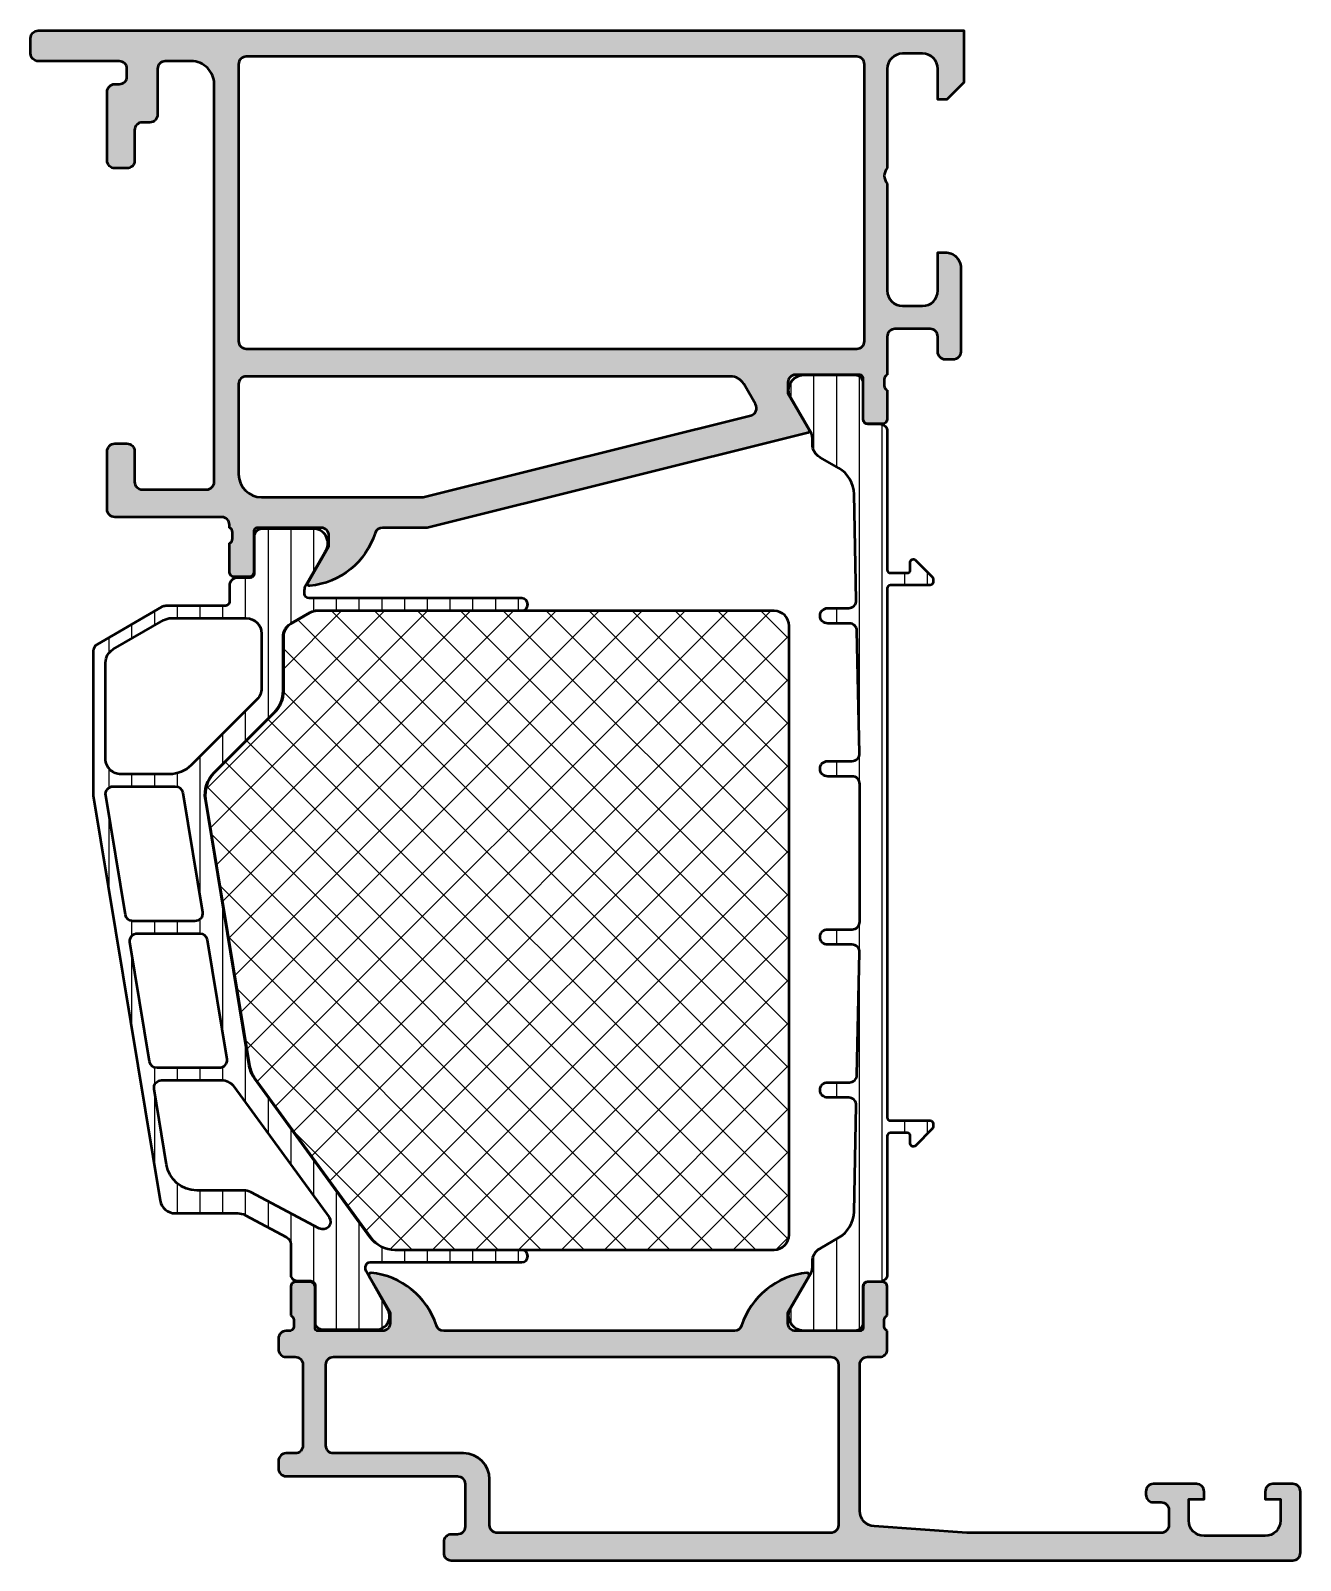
# Model space of a CAD drawing. Extents: x -20 to 63, y 0 to 100.
import ezdxf

# ---------------------------------------------------------------- set-up
doc = ezdxf.new("R2010")
doc.units = 0
for name, color, linetype, lineweight in [('0S-Alu contour', 7, 'Continuous', 50), ('0S-Alu hatch', 252, 'Continuous', 25), ('0S-Plastic contour', 254, 'Continuous', 50), ('0S-Plastic hatch', 253, 'Continuous', 25), ('0S-PT contour', 91, 'Continuous', 50), ('0S-PT hatch', 103, 'Continuous', 25)]:
    doc.layers.add(name, color=color, linetype=linetype, lineweight=lineweight)
pattern_1 = [(90, (0, 0), (-1.4859, 0), [])]

# ---------------------------------------------------------------- blocks, each defined once
blk = doc.blocks.new('501720__6CF14D69_F06D_4ED1_8702_0EDDE2E82093_')
at = {"layer": '0S-Alu hatch'}
h = blk.add_hatch(color=256, dxfattribs=at)
edge = h.paths.add_edge_path()
edge.add_ellipse((-19.50000000000011, 99.50000000000001), major_axis=(-0.4999999999999858, 0), ratio=1, start_angle=269.9999999999984, end_angle=360, ccw=False)
edge.add_line((-19.5000000000001, 100), (40.9999999999999, 100))
edge.add_line((40.9999999999999, 100), (40.9999999999999, 96.60000000000001))
edge.add_line((40.9999999999999, 96.60000000000001), (39.89999999999991, 95.5))
edge.add_line((39.89999999999991, 95.5), (39.29999999999991, 95.5))
edge.add_line((39.29999999999991, 95.5), (39.29999999999991, 97.5))
edge.add_arc((38.29999999999991, 97.5), 1, 0, 90)
edge.add_line((38.29999999999991, 98.50000000000001), (36.99999999999991, 98.50000000000001))
edge.add_arc((36.99999999999991, 97.5), 1, 90, 180)
edge.add_line((35.99999999999991, 97.5), (35.99999999999991, 91))
edge.add_arc((36.52499999999991, 90.5), 0.7250000000000015, 136.3971810272962, 223.6028189727037)
edge.add_line((35.99999999999991, 90), (35.99999999999991, 83))
edge.add_arc((36.99999999999991, 83), 1, 180, 270)
edge.add_line((36.99999999999991, 82), (38.29999999999991, 82))
edge.add_arc((38.29999999999991, 83), 1, 270.0000000000004, 360)
edge.add_line((39.29999999999991, 83), (39.29999999999991, 85.5))
edge.add_line((39.29999999999991, 85.5), (39.79999999999991, 85.5))
edge.add_ellipse((39.79999999999992, 84.50000000000001), major_axis=(-0.9999999999999857, 0), ratio=1, start_angle=180, end_angle=270.0000000000004, ccw=False)
edge.add_line((40.7999999999999, 84.50000000000001), (40.79999999999991, 79))
edge.add_ellipse((40.29999999999991, 79), major_axis=(-0.4999999999999965, 0), ratio=1, start_angle=90, end_angle=180, ccw=False)
edge.add_line((40.29999999999991, 78.5), (39.79999999999991, 78.5))
edge.add_ellipse((39.7999999999999, 79), major_axis=(-0.5, 0), ratio=1, start_angle=0, end_angle=90.0000000000008, ccw=False)
edge.add_line((39.2999999999999, 79), (39.29999999999991, 80))
edge.add_arc((38.79999999999991, 80), 0.5, 0, 90)
edge.add_line((38.79999999999991, 80.5), (36.49999999999991, 80.5))
edge.add_arc((36.49999999999991, 80), 0.5, 90, 180)
edge.add_line((35.99999999999991, 80), (35.99999999999991, 77.5))
edge.add_arc((36.09999999999991, 77.21715728752538), 0.3000000000000011, 109.471220634491, 180)
edge.add_line((35.79999999999991, 77.21715728752538), (35.79999999999991, 76.78284271247462))
edge.add_arc((36.09999999999991, 76.78284271247462), 0.3000000000000007, 180, 250.5287793655103)
edge.add_line((35.99999999999992, 76.5), (35.99999999999992, 74.60000000000004))
edge.add_ellipse((35.69999999999987, 74.60000000000004), major_axis=(-0.3000000000000469, 0), ratio=1, start_angle=90.00000000000142, end_angle=180, ccw=False)
edge.add_line((35.69999999999988, 74.29999999999998), (34.70999999999995, 74.29999999999998))
edge.add_ellipse((34.70999999999996, 74.60000000000004), major_axis=(-0.3000000000000398, 0), ratio=1, start_angle=0, end_angle=89.99999999999733, ccw=False)
edge.add_line((34.40999999999993, 74.60000000000005), (34.40999999999991, 77.3))
edge.add_arc((34.20999999999991, 77.3), 0.1999999999999993, 0, 90)
edge.add_line((34.20999999999991, 77.5), (29.9999999999999, 77.5))
edge.add_arc((29.9999999999999, 77), 0.5, 90, 180)
edge.add_line((29.4999999999999, 77), (29.4999999999999, 76.29999999999998))
edge.add_line((29.4999999999999, 76.29999999999998), (30.88149545762227, 73.90717967697245))
edge.add_ellipse((30.76188021535161, 73.83811978464828), major_axis=(-0.1381197846483045, 0), ratio=1, start_angle=103.9999999999988, end_angle=210.0000000000048, ccw=False)
edge.add_line((30.79529441547354, 73.70410274788988), (5.911997404539469, 67.5))
edge.add_line((5.911997404539469, 67.5), (2.9999999999999, 67.5))
edge.add_arc((2.9999999999999, 67), 0.5000000000000142, 90, 162.2515836439301)
edge.add_ellipse((-2.238223241173855, 68.67660886184774), major_axis=(-4.99999999999992, 0), ratio=1, start_angle=95.6225775507931, end_angle=162.2515836439305, ccw=False)
edge.add_ellipse((-1.761880215351808, 63.8381197846483), major_axis=(-0.1381197846482954, 0), ratio=1, start_angle=-30.00000000000381, end_angle=95.62257755079543, ccw=False)
edge.add_line((-1.881495457622463, 63.90717967697245), (-0.5000000000000926, 66.30000000000001))
edge.add_line((-0.5000000000000926, 66.30000000000001), (-0.5000000000000924, 67))
edge.add_arc((-1.000000000000113, 67), 0.5000000000000142, 0, 90)
edge.add_line((-1.000000000000113, 67.50000000000001), (-5.210000000000093, 67.5))
edge.add_arc((-5.210000000000093, 67.30000000000001), 0.1999999999999886, 90, 180)
edge.add_line((-5.410000000000081, 67.30000000000001), (-5.41000000000011, 64.60000000000005))
edge.add_ellipse((-5.710000000000164, 64.60000000000007), major_axis=(-0.300000000000054, 0), ratio=1, start_angle=90.00000000000267, end_angle=180, ccw=False)
edge.add_line((-5.71000000000015, 64.30000000000001), (-6.700000000000059, 64.30000000000001))
edge.add_ellipse((-6.700000000000045, 64.60000000000007), major_axis=(-0.300000000000054, 0), ratio=1, start_angle=0, end_angle=89.99999999999733, ccw=False)
edge.add_line((-7.000000000000099, 64.60000000000005), (-7.000000000000099, 66.5))
edge.add_arc((-7.100000000000108, 66.78284271247463), 0.3000000000000023, 289.4712206344914, 360)
edge.add_line((-6.800000000000096, 66.78284271247463), (-6.800000000000096, 67.21715728752538))
edge.add_arc((-7.100000000000093, 67.21715728752537), 0.2999999999999971, 0, 70.5287793655103)
edge.add_line((-7.000000000000099, 67.49999999999999), (-7.000000000000099, 67.69999999999999))
edge.add_arc((-7.500000000000099, 67.69999999999999), 0.5, 0, 90)
edge.add_line((-7.500000000000099, 68.19999999999999), (-14.5000000000001, 68.19999999999999))
edge.add_ellipse((-14.5000000000001, 68.69999999999997), major_axis=(-0.4999999999999858, 0), ratio=1, start_angle=0, end_angle=90, ccw=False)
edge.add_line((-15.00000000000008, 68.69999999999997), (-15.00000000000008, 72.5))
edge.add_ellipse((-14.5000000000001, 72.50000000000001), major_axis=(-0.4999999999999858, 0), ratio=1, start_angle=269.9999999999984, end_angle=360, ccw=False)
edge.add_line((-14.50000000000008, 73), (-13.7000000000001, 73))
edge.add_ellipse((-13.70000000000009, 72.50000000000001), major_axis=(-0.4999999999999858, 0), ratio=1, start_angle=180, end_angle=270.00000000000165, ccw=False)
edge.add_line((-13.2000000000001, 72.5), (-13.2000000000001, 70.49999999999997))
edge.add_arc((-12.7000000000001, 70.49999999999997), 0.5, 180, 270)
edge.add_line((-12.7000000000001, 69.99999999999997), (-8.500000000000114, 69.99999999999999))
edge.add_arc((-8.500000000000114, 70.49999999999997), 0.5, 270, 360)
edge.add_line((-8.000000000000114, 70.49999999999997), (-8.000000000000085, 96.5))
edge.add_arc((-9.500000000000085, 96.5), 1.5, 0, 90.00000000000055)
edge.add_line((-9.5000000000001, 98), (-11.2000000000001, 98))
edge.add_arc((-11.2000000000001, 97.5), 0.5, 90, 180)
edge.add_line((-11.7000000000001, 97.5), (-11.7000000000001, 94.49999999999999))
edge.add_ellipse((-12.20000000000009, 94.49999999999997), major_axis=(-0.4999999999999858, 0), ratio=1, start_angle=89.9999999999983, end_angle=180, ccw=False)
edge.add_line((-12.2000000000001, 93.99999999999999), (-12.7000000000001, 93.99999999999999))
edge.add_arc((-12.7000000000001, 93.49999999999999), 0.5, 90, 180)
edge.add_line((-13.2000000000001, 93.49999999999999), (-13.2000000000001, 91.5))
edge.add_ellipse((-13.70000000000009, 91.49999999999999), major_axis=(-0.4999999999999858, 0), ratio=1, start_angle=89.9999999999983, end_angle=180, ccw=False)
edge.add_line((-13.7000000000001, 91), (-14.5000000000001, 91))
edge.add_ellipse((-14.50000000000011, 91.49999999999999), major_axis=(-0.4999999999999858, 0), ratio=1, start_angle=0, end_angle=90.00000000000159, ccw=False)
edge.add_line((-15.0000000000001, 91.5), (-15.0000000000001, 96))
edge.add_ellipse((-14.50000000000011, 96.00000000000001), major_axis=(-0.4999999999999858, 0), ratio=1, start_angle=269.9999999999984, end_angle=360, ccw=False)
edge.add_line((-14.5000000000001, 96.5), (-14.2000000000001, 96.5))
edge.add_arc((-14.2000000000001, 97), 0.5, 270, 360)
edge.add_line((-13.7000000000001, 97), (-13.7000000000001, 97.5))
edge.add_arc((-14.2000000000001, 97.5), 0.5, 0, 90)
edge.add_line((-14.2000000000001, 98), (-19.50000000000011, 98))
edge.add_ellipse((-19.50000000000013, 98.49999999999999), major_axis=(-0.4999999999999858, 0), ratio=1, start_angle=0, end_angle=90.00000000000159, ccw=False)
edge.add_line((-20.00000000000011, 98.50000000000001), (-20.0000000000001, 99.50000000000001))
edge = h.paths.add_edge_path()
edge.add_arc((33.99999999999991, 79.69999999999997), 0.5, 270, 360)
edge.add_line((34.49999999999992, 79.69999999999997), (34.49999999999991, 97.80000000000001))
edge.add_arc((33.99999999999991, 97.80000000000001), 0.5, 0, 90)
edge.add_line((33.99999999999991, 98.3), (-5.90000000000009, 98.3))
edge.add_arc((-5.90000000000009, 97.80000000000001), 0.5, 90, 180)
edge.add_line((-6.40000000000009, 97.80000000000001), (-6.40000000000009, 79.69999999999997))
edge.add_arc((-5.90000000000009, 79.69999999999997), 0.5, 180, 270)
edge.add_line((-5.90000000000009, 79.19999999999999), (33.99999999999991, 79.2))
edge = h.paths.add_edge_path()
edge.add_line((27.38040457618555, 75.57124696553697), (26.61324865405179, 76.89999999999999))
edge.add_arc((25.74722325026734, 76.4), 1.000000000000001, 29.99999999999902, 89.99999999999959)
edge.add_line((25.74722325026735, 77.4), (-5.90000000000009, 77.39999999999999))
edge.add_arc((-5.90000000000009, 76.9), 0.5, 90, 180)
edge.add_line((-6.40000000000009, 76.9), (-6.40000000000009, 71))
edge.add_arc((-4.90000000000009, 71), 1.5, 180, 270)
edge.add_line((-4.90000000000009, 69.5), (5.666428282733612, 69.5))
edge.add_line((5.666428282733612, 69.5), (27.06835282209316, 74.83609910239898))
edge.add_arc((26.94739187429333, 75.32124696553697), 0.4999999999999971, 283.9999999999997, 390.0000000000001)
at = {"layer": '0S-Alu contour', "color": 7}
for points in [[(-20.00000000000011, 98.50000000000001), (-20.0000000000001, 99.50000000000001)], [(-19.5000000000001, 100), (40.9999999999999, 100), (40.9999999999999, 96.60000000000001), (39.89999999999991, 95.5), (39.29999999999991, 95.5), (39.29999999999991, 97.5)], [(33.99999999999991, 98.3), (-5.90000000000009, 98.3)], [(38.29999999999991, 98.50000000000001), (36.99999999999991, 98.50000000000001)], [(-14.2000000000001, 98), (-19.50000000000011, 98)], [(-13.7000000000001, 97), (-13.7000000000001, 97.5)], [(-11.7000000000001, 97.5), (-11.7000000000001, 94.49999999999999)], [(-9.5000000000001, 98), (-11.2000000000001, 98)], [(-6.40000000000009, 97.80000000000001), (-6.40000000000009, 79.69999999999997)], [(34.49999999999992, 79.69999999999997), (34.49999999999991, 97.80000000000001)], [(35.99999999999991, 97.5), (35.99999999999991, 91)], [(-14.5000000000001, 96.5), (-14.2000000000001, 96.5)], [(-8.000000000000114, 70.49999999999997), (-8.000000000000085, 96.5)], [(-15.0000000000001, 91.5), (-15.0000000000001, 96)], [(-13.2000000000001, 93.49999999999999), (-13.2000000000001, 91.5)], [(-12.2000000000001, 93.99999999999999), (-12.7000000000001, 93.99999999999999)], [(-13.7000000000001, 91), (-14.5000000000001, 91)], [(35.99999999999991, 90), (35.99999999999991, 83)], [(39.29999999999991, 83), (39.29999999999991, 85.5), (39.79999999999991, 85.5)], [(40.7999999999999, 84.50000000000001), (40.79999999999991, 79)], [(36.99999999999991, 82), (38.29999999999991, 82)], [(38.79999999999991, 80.5), (36.49999999999991, 80.5)], [(-5.90000000000009, 79.19999999999999), (33.99999999999991, 79.2)], [(35.99999999999991, 80), (35.99999999999991, 77.5)], [(39.2999999999999, 79), (39.29999999999991, 80)], [(40.29999999999991, 78.5), (39.79999999999991, 78.5)], [(25.74722325026735, 77.4), (-5.90000000000009, 77.39999999999999)], [(34.20999999999991, 77.5), (29.9999999999999, 77.5)], [(34.40999999999993, 74.60000000000005), (34.40999999999991, 77.3)], [(35.79999999999991, 77.21715728752538), (35.79999999999991, 76.78284271247462)], [(-6.40000000000009, 76.9), (-6.40000000000009, 71)], [(27.38040457618555, 75.57124696553697), (26.61324865405179, 76.89999999999999)], [(29.4999999999999, 77), (29.4999999999999, 76.29999999999998), (30.88149545762227, 73.90717967697245)], [(35.99999999999992, 76.5), (35.99999999999992, 74.60000000000004)], [(-4.90000000000009, 69.5), (5.666428282733612, 69.5), (27.06835282209316, 74.83609910239898)], [(35.69999999999988, 74.29999999999998), (34.70999999999995, 74.29999999999998)], [(30.79529441547354, 73.70410274788988), (5.911997404539469, 67.5), (2.9999999999999, 67.5)], [(-15.00000000000008, 68.69999999999997), (-15.00000000000008, 72.5)], [(-14.50000000000008, 73), (-13.7000000000001, 73)], [(-13.2000000000001, 72.5), (-13.2000000000001, 70.49999999999997)], [(-12.7000000000001, 69.99999999999997), (-8.500000000000114, 69.99999999999999)], [(-7.500000000000099, 68.19999999999999), (-14.5000000000001, 68.19999999999999)], [(-7.000000000000099, 67.49999999999999), (-7.000000000000099, 67.69999999999999)], [(-6.800000000000096, 66.78284271247463), (-6.800000000000096, 67.21715728752538)], [(-5.410000000000081, 67.30000000000001), (-5.41000000000011, 64.60000000000005)], [(-1.000000000000113, 67.50000000000001), (-5.210000000000093, 67.5)], [(-7.000000000000099, 64.60000000000005), (-7.000000000000099, 66.5)], [(-1.881495457622463, 63.90717967697245), (-0.5000000000000926, 66.30000000000001), (-0.5000000000000924, 67)], [(-5.71000000000015, 64.30000000000001), (-6.700000000000059, 64.30000000000001)]]:
    blk.add_lwpolyline(points, dxfattribs=at)
at = {"layer": '0S-Alu contour', "color": 7, "extrusion": (0, 0, -1)}
for centre, radius, start, end in [((19.50000000000011, 99.50000000000001), 0.4999999999999858, 0, 90.0000000000016), ((19.50000000000013, 98.49999999999999), 0.4999999999999858, 269.9999999999984, 0), ((14.50000000000011, 96.00000000000001), 0.4999999999999858, 0, 90.0000000000016), ((12.20000000000009, 94.49999999999997), 0.4999999999999858, 180, 270.0000000000017), ((14.50000000000011, 91.49999999999999), 0.4999999999999858, 269.9999999999984, 0), ((13.70000000000009, 91.49999999999999), 0.4999999999999858, 180, 270.0000000000017), ((-39.79999999999992, 84.50000000000001), 0.9999999999999857, 89.99999999999959, 180), ((-39.7999999999999, 79), 0.5, 269.9999999999992, 0), ((-40.29999999999991, 79), 0.4999999999999965, 180, 270), ((-34.70999999999996, 74.60000000000004), 0.3000000000000398, 270.0000000000027, 0), ((-35.69999999999987, 74.60000000000004), 0.3000000000000469, 180, 269.9999999999986), ((-30.76188021535161, 73.83811978464828), 0.1381197846483045, 149.9999999999952, 256.0000000000012), ((14.5000000000001, 72.50000000000001), 0.4999999999999858, 0, 90.0000000000016), ((13.70000000000009, 72.50000000000001), 0.4999999999999858, 89.99999999999837, 180), ((14.5000000000001, 68.69999999999997), 0.4999999999999858, 270, 0), ((2.238223241173855, 68.67660886184774), 4.99999999999992, 197.7484163560695, 264.3774224492069), ((6.700000000000045, 64.60000000000007), 0.300000000000054, 270.0000000000027, 0), ((5.710000000000164, 64.60000000000007), 0.300000000000054, 180, 269.9999999999973), ((1.761880215351808, 63.8381197846483), 0.1381197846482954, 264.3774224492046, 30.00000000000375)]:
    blk.add_arc(centre, radius, start, end, dxfattribs=at)
at = {"layer": '0S-Alu contour', "color": 7}
for centre, radius, start, end in [((-5.90000000000009, 97.80000000000001), 0.5, 90, 180), ((33.99999999999991, 97.80000000000001), 0.5, 0, 90), ((36.99999999999991, 97.5), 1, 90, 180), ((38.29999999999991, 97.5), 1, 0, 90), ((-14.2000000000001, 97.5), 0.5, 0, 90), ((-11.2000000000001, 97.5), 0.5, 90, 180), ((-9.500000000000085, 96.5), 1.5, 0, 90.00000000000055), ((-14.2000000000001, 97), 0.5, 270, 0), ((-12.7000000000001, 93.49999999999999), 0.5, 90, 180), ((36.52499999999991, 90.5), 0.7250000000000015, 136.3971810272962, 223.6028189727037), ((36.99999999999991, 83), 1, 180, 270), ((38.29999999999991, 83), 1, 270.0000000000004, 0), ((36.49999999999991, 80), 0.5, 90, 180), ((38.79999999999991, 80), 0.5, 0, 90), ((-5.90000000000009, 79.69999999999997), 0.5, 180, 270), ((33.99999999999991, 79.69999999999997), 0.5, 270, 0), ((-5.90000000000009, 76.9), 0.5, 90, 180), ((25.74722325026734, 76.4), 1.000000000000001, 29.99999999999902, 89.99999999999959), ((29.9999999999999, 77), 0.5, 90, 180), ((34.20999999999991, 77.3), 0.1999999999999993, 0, 90), ((36.09999999999991, 77.21715728752538), 0.3000000000000011, 109.471220634491, 180), ((36.09999999999991, 76.78284271247462), 0.3000000000000007, 180, 250.5287793655103), ((26.94739187429333, 75.32124696553697), 0.4999999999999971, 283.9999999999997, 30.00000000000013), ((-12.7000000000001, 70.49999999999997), 0.5, 180, 270), ((-8.500000000000114, 70.49999999999997), 0.5, 270, 0), ((-4.90000000000009, 71), 1.5, 180, 270), ((-7.500000000000099, 67.69999999999999), 0.5, 0, 90), ((-7.100000000000093, 67.21715728752537), 0.2999999999999971, 0, 70.5287793655103), ((-5.210000000000093, 67.30000000000001), 0.1999999999999886, 90, 180), ((-1.000000000000113, 67), 0.5000000000000142, 0, 90), ((2.9999999999999, 67), 0.5000000000000142, 90, 162.2515836439301), ((-7.100000000000108, 66.78284271247463), 0.3000000000000023, 289.4712206344914, 0)]:
    blk.add_arc(centre, radius, start, end, dxfattribs=at)
blk = doc.blocks.new('502360__72BACE3D_E0E8_4EA6_A1CB_1F420063DBF3_')
at = {"layer": '0S-PT hatch'}
h = blk.add_hatch(dxfattribs=at)
h.set_pattern_fill('ANSI37', color=256, scale=0.625, angle=90, style=0)
h.set_pattern_definition([(135, (0, 0), (-1.403165018917055, -1.403165018917055), []), (225, (0, 0), (1.403165018917055, -1.403165018917055), [])])
edge = h.paths.add_edge_path()
edge.add_arc((28.60000000000005, 21.29002064202357), 0.9800000000000288, 270.0000000000017, 360)
edge.add_line((29.58000000000007, 21.29002064202357), (29.58000000000002, 61.09002064202336))
edge.add_arc((28.59999999999996, 61.09002064202336), 0.9800000000000608, 0, 89.99999999999959)
edge.add_line((28.59999999999997, 62.07002064202342), (-1.249742261193418, 62.07002064202352))
edge.add_arc((-1.249742261193389, 61.09002064202346), 0.9800000000000608, 90.00000000000165, 120.0000000000129)
edge.add_line((-1.739742261193612, 61.93872553773216), (-2.990000000000208, 61.21688889567542))
edge.add_arc((-2.500000000000042, 60.36818399996676), 0.9799999999999961, 120.0000000000113, 180)
edge.add_line((-3.480000000000032, 60.36818399996676), (-3.480000000000174, 56.83854877944721))
edge.add_ellipse((-5.500000000000383, 56.83854877944732), major_axis=(-2.020000000000209, 0), ratio=1, start_angle=135.000000000003, end_angle=180, ccw=False)
edge.add_line((-4.071644302003335, 55.41019308145042), (-8.003898647767159, 51.47793873568669))
edge.add_arc((-6.603827221017922, 50.07786730893715), 1.980000000000039, 134.9999999999936, 189.3601908018649)
edge.add_line((-8.55746431816793, 49.75583921600203), (-5.686511635674762, 32.33872627546521))
edge.add_arc((-3.732874538524882, 32.66075436840058), 1.979999999999949, 189.3601908018726, 216.0573976320614)
edge.add_line((-5.333561500136141, 31.49533545190423), (2.217102403879166, 21.12460172552711))
edge.add_arc((3.817789365490597, 22.29002064202348), 1.980000000000105, 216.0573976320593, 269.9999999999996)
edge.add_line((3.817789365490583, 20.31002064202338), (28.60000000000007, 20.31002064202354))
at = {"layer": '0S-PT contour', "color": 7}
for points in [[(28.59999999999997, 62.07002064202342), (-1.249742261193418, 62.07002064202352)], [(-1.739742261193612, 61.93872553773216), (-2.990000000000208, 61.21688889567542)], [(29.58000000000007, 21.29002064202357), (29.58000000000002, 61.09002064202336)], [(-3.480000000000032, 60.36818399996676), (-3.480000000000174, 56.83854877944721)], [(-4.071644302003335, 55.41019308145042), (-8.003898647767159, 51.47793873568669)], [(-8.55746431816793, 49.75583921600203), (-5.686511635674762, 32.33872627546521)], [(-5.333561500136141, 31.49533545190423), (2.217102403879166, 21.12460172552711)], [(3.817789365490583, 20.31002064202338), (28.60000000000007, 20.31002064202354)]]:
    blk.add_lwpolyline(points, dxfattribs=at)
for centre, radius, start, end in [((-1.249742261193389, 61.09002064202346), 0.9800000000000608, 90.00000000000165, 120.0000000000129), ((28.59999999999996, 61.09002064202336), 0.9800000000000608, 0, 89.99999999999959), ((-2.500000000000042, 60.36818399996676), 0.9799999999999961, 120.0000000000113, 180), ((-6.603827221017922, 50.07786730893715), 1.980000000000039, 134.9999999999936, 189.3601908018649), ((-3.732874538524882, 32.66075436840058), 1.979999999999949, 189.3601908018726, 216.0573976320614), ((3.817789365490597, 22.29002064202348), 1.980000000000105, 216.0573976320593, 269.9999999999996), ((28.60000000000005, 21.29002064202357), 0.9800000000000288, 270.0000000000017, 0)]:
    blk.add_arc(centre, radius, start, end, dxfattribs=at)
at = {"layer": '0S-PT contour', "color": 7, "extrusion": (0, 0, -1)}
blk.add_arc((5.500000000000383, 56.83854877944732), 2.020000000000209, 180, 224.999999999997, dxfattribs=at)
blk = doc.blocks.new('284511__CDCBF091_8FEB_419D_9EFE_872DE16DE1C3___83ACE7AC_3F74_40E5_BC18_6BB43866518F_')
at = {"layer": '0S-Plastic hatch'}
h = blk.add_hatch(dxfattribs=at)
h.set_pattern_fill('ANSI31', color=256, scale=0.4680000000000001, angle=45, style=0)
h.set_pattern_definition(pattern_1)
edge = h.paths.add_edge_path()
edge.add_arc((-10.55134089668849, 23.69002064202345), 1.000000000000039, 189.3601908019132, 269.9999999999984)
edge.add_line((-10.55134089668851, 22.69002064202341), (-6.449137756705212, 22.69002064202358))
edge.add_ellipse((-6.449137756705411, 21.69002064202307), major_axis=(-1.000000000000515, 0), ratio=1, start_angle=242.0205256115056, end_angle=269.99999999998863, ccw=False)
edge.add_line((-5.9799825307432, 22.57313636148082), (-3.265422387019157, 21.13102628512754))
edge.add_ellipse((-3.500000000000213, 20.68946842539878), major_axis=(-0.5000000000001276, 0), ratio=1, start_angle=180, end_angle=242.0205256115041, ccw=False)
edge.add_line((-3.000000000000085, 20.6894684253988), (-2.999999999999985, 18.65001764202345))
edge.add_arc((-2.572354990090133, 18.7071534182091), 0.4314449575799154, 187.609971127646, 279.6543440905523)
edge.add_line((-2.499999999999985, 18.28181883599154), (-1.689668666659542, 18.28181883599154))
edge.add_ellipse((-1.755569263643579, 17.91591823900749), major_axis=(-0.3717877560600101, 0), ratio=1, start_angle=169.7901885197673, end_angle=259.7901885197663, ccw=False)
edge.add_line((-1.389668666659531, 17.85001764202346), (-1.390000617056557, 15.45001925908719))
edge.add_arc((-0.9191782583912058, 15.58217170031974), 0.4890173423744074, 195.6785967677042, 273.4204713961542)
edge.add_line((-0.8900019999928687, 15.09402550593859), (2.586539498106617, 15.09402550593859))
edge.add_arc((2.609835229067911, 15.95168240703039), 0.8579732228172495, 268.4441109732568, 398.0483356991302)
edge.add_line((3.285481498106605, 16.48047364202347), (1.937614087858122, 18.89782988863642))
edge.add_ellipse((2.199999999999796, 19.04327277471021), major_axis=(-0.2999999999998204, 0), ratio=1, start_angle=0, end_angle=28.99999999999511, ccw=False)
edge.add_line((1.899999999999977, 19.04327277471023), (1.899999999999977, 19.19002064202352))
edge.add_ellipse((2.199999999999931, 19.19002064202352), major_axis=(-0.2999999999999545, 0), ratio=1, start_angle=270, end_angle=360, ccw=False)
edge.add_line((2.199999999999931, 19.49002064202348), (12.09999999999994, 19.49002064202348))
edge.add_arc((12.09999999999993, 19.89002064202357), 0.400000000000091, 270.000000000001, 450.000000000001)
edge.add_line((12.09999999999993, 20.29002064202366), (3.817789365490185, 20.29002064202338))
edge.add_ellipse((3.817789365490575, 22.29002064202345), major_axis=(-2.000000000000071, 0), ratio=1, start_angle=36.05739763205878, end_angle=89.9999999999888, ccw=False)
edge.add_line((2.200933848711372, 21.11282981727967), (-5.349730055303922, 31.4835635436568))
edge.add_ellipse((-3.732874538525223, 32.66075436840044), major_axis=(-1.999999999999585, 0), ratio=1, start_angle=9.360190801870488, end_angle=36.057397632064294, ccw=False)
edge.add_line((-5.706245343726777, 32.33547346644566), (-8.577198026219946, 49.75258640698248))
edge.add_ellipse((-6.603827221017922, 50.07786730893716), major_axis=(-2.000000000000032, 0), ratio=1, start_angle=-45.000000000006196, end_angle=9.360190801865315, ccw=False)
edge.add_line((-8.018040783390887, 51.49208087131043), (-4.085786437627064, 55.42433521707415))
edge.add_arc((-5.500000000000284, 56.83854877944728), 2.000000000000111, 315.0000000000019, 360)
edge.add_line((-3.50000000000017, 56.83854877944728), (-3.500000000000028, 60.3681839999668))
edge.add_ellipse((-2.499999999999985, 60.36818399996674), major_axis=(-1.000000000000042, 0), ratio=1, start_angle=300.0000000000135, end_angle=360, ccw=False)
edge.add_line((-3.000000000000213, 61.2342094037511), (-1.749742261193617, 61.95604604580783))
edge.add_ellipse((-1.249742261193361, 61.0900206420234), major_axis=(-1.000000000000123, 0), ratio=1, start_angle=270.00000000000324, end_angle=300.00000000001285, ccw=False)
edge.add_line((-1.249742261193418, 62.09002064202352), (12.10000000000006, 62.09002064202357))
edge.add_arc((12.10000000000006, 62.49002064202354), 0.3999999999999701, 270, 450)
edge.add_line((12.10000000000006, 62.8900206420235), (-1.799999999999982, 62.89002064202346))
edge.add_ellipse((-1.799999999999954, 63.1900206420235), major_axis=(-0.3000000000000398, 0), ratio=1, start_angle=0, end_angle=89.9999999999946, ccw=False)
edge.add_line((-2.099999999999994, 63.1900206420235), (-2.099999999999923, 63.36586831884689))
edge.add_arc((-3.294107047403713, 63.58883451178892), 1.214745061259545, 349.4234066510554, 362.0601206415102)
edge.add_line((-2.080147128486515, 63.63250233881302), (-0.7616300060292005, 65.91624129858843))
edge.add_arc((-1.5211828475217, 66.48640745294517), 0.9497420505554577, 323.1058977477227, 443.4873382173189)
edge.add_line((-1.413460463632546, 67.43002064202348), (-4.890001961732039, 67.43002064202348))
edge.add_arc((-4.890004601357105, 66.93002466458486), 0.4999959774455833, 89.99969751881494, 180.0003024817733)
edge.add_line((-5.390000578795721, 66.93002202495467), (-5.389668628398695, 64.53002364202351))
edge.add_ellipse((-5.689668628398692, 64.5300236420235), major_axis=(-0.2999999999999971, 0), ratio=1, start_angle=89.99999999999733, end_angle=180, ccw=False)
edge.add_line((-5.689668628398706, 64.2300236420235), (-6.500000000000284, 64.23002364202348))
edge.add_arc((-6.500000000000284, 63.73002364202349), 0.4999999999999929, 90, 180)
edge.add_line((-7.000000000000284, 63.73002364202349), (-6.999999999999971, 62.69002064202356))
edge.add_ellipse((-7.30000000000011, 62.69002064202357), major_axis=(-0.3000000000001393, 0), ratio=1, start_angle=89.99999999999193, end_angle=180, ccw=False)
edge.add_line((-7.300000000000153, 62.39002064202344), (-11.16602540378457, 62.39002064202342))
edge.add_arc((-11.16602540378494, 61.89002064202352), 0.4999999999999006, 89.99999999995767, 119.9999999999578)
edge.add_line((-11.41602540378457, 62.32303334391583), (-15.64999999999996, 59.87854697104859))
edge.add_arc((-15.39999999999999, 59.44553426915635), 0.5000000000000084, 119.9999999999957, 180)
edge.add_line((-15.9, 59.44553426915635), (-15.9, 49.99002064202358))
edge.add_line((-15.9, 49.99002064202358), (-11.53802629928938, 23.52738019104528))
edge = h.paths.add_edge_path()
edge.add_ellipse((-11.43410580305772, 30.89002064202347), major_axis=(-0.4999999999999929, 0), ratio=1, start_angle=-89.99999999999352, end_angle=9.360190801922386, ccw=False)
edge.add_line((-11.43410580305777, 31.39002064202346), (-7.522275031203179, 31.39002064202346))
edge.add_ellipse((-7.52227503120325, 30.3900206420235), major_axis=(-0.9999999999999634, 0), ratio=1, start_angle=216.0573976320549, end_angle=269.9999999999959, ccw=False)
edge.add_line((-6.713847272813666, 30.97861605439529), (-0.4900967567201349, 22.43037974003836))
edge.add_ellipse((-0.8943106359149126, 22.1360820338524), major_axis=(-0.5000000000000063, 0), ratio=1, start_angle=62.02052561152158, end_angle=216.0573976320616, ccw=False)
edge.add_line((-1.128888248895776, 21.69452417412369), (-5.60627589568574, 24.07313636148094))
edge.add_arc((-6.075431121647454, 23.1900206420237), 0.9999999999998269, 62.02052561151687, 89.99999999999675)
edge.add_line((-6.075431121647397, 24.19002064202353), (-9.139139126112326, 24.1900206420233))
edge.add_ellipse((-9.139139126112283, 26.1900206420233), major_axis=(-1.999999999999995, 0), ratio=1, start_angle=9.360190801911415, end_angle=89.9999999999988, ccw=False)
edge.add_line((-11.11250993131401, 25.86473974006704), (-11.92744850435812, 30.80870041653431))
edge = h.paths.add_edge_path()
edge.add_line((-14.59999999999999, 59.5610043229944), (-11.31769145362412, 61.45604604580786))
edge.add_ellipse((-10.81769145362405, 60.59002064202331), major_axis=(-1.000000000000135, 0), ratio=1, start_angle=270.0000000000008, end_angle=300.00000000000017, ccw=False)
edge.add_line((-10.81769145362406, 61.59002064202344), (-5.899999999999948, 61.59002064202339))
edge.add_ellipse((-5.899999999999948, 60.59002064202342), major_axis=(-0.9999999999999715, 0), ratio=1, start_angle=180, end_angle=270, ccw=False)
edge.add_line((-4.899999999999977, 60.59002064202338), (-4.90000000000009, 57.0042342043965))
edge.add_ellipse((-5.900000000000133, 57.0042342043965), major_axis=(-1.000000000000043, 0), ratio=1, start_angle=135.0000000000015, end_angle=180, ccw=False)
edge.add_line((-5.192893218813537, 56.29712742320994), (-9.514213562373042, 51.97580707965046))
edge.add_ellipse((-10.92842712474612, 53.39002064202357), major_axis=(-1.999999999999992, 0), ratio=1, start_angle=89.9999999999992, end_angle=134.9999999999994, ccw=False)
edge.add_line((-10.92842712474615, 51.39002064202357), (-14.1000000000001, 51.39002064202356))
edge.add_ellipse((-14.10000000000013, 52.39002064202345), major_axis=(-0.9999999999998863, 0), ratio=1, start_angle=0, end_angle=90.00000000000159, ccw=False)
edge.add_line((-15.10000000000002, 52.39002064202345), (-15.10000000000002, 58.69497891920993))
edge.add_ellipse((-14.09999999999998, 58.69497891920993), major_axis=(-1.000000000000039, 0), ratio=1, start_angle=299.9999999999996, end_angle=360, ccw=False)
edge = h.paths.add_edge_path()
edge.add_ellipse((-14.59894096789287, 50.09002064202349), major_axis=(-0.5000000000000071, 0), ratio=1, start_angle=-90, end_angle=9.360190801913802, ccw=False)
edge.add_line((-14.59894096789287, 50.5900206420235), (-10.54496389530601, 50.59002064202351))
edge.add_ellipse((-10.54496389530601, 50.0900206420235), major_axis=(-0.5000000000000071, 0), ratio=1, start_angle=189.3601908019146, end_angle=270, ccw=False)
edge.add_line((-10.05162119400557, 50.17134086751259), (-8.765906908291171, 42.37134086751253))
edge.add_ellipse((-9.259249609591606, 42.29002064202343), major_axis=(-0.5, 0), ratio=1, start_angle=90.00000000000159, end_angle=189.3601908019146, ccw=False)
edge.add_line((-9.25924960959159, 41.79002064202343), (-13.31322668217842, 41.79002064202332))
edge.add_ellipse((-13.31322668217845, 42.29002064202333), major_axis=(-0.5000000000000094, 0), ratio=1, start_angle=9.36019080191619, end_angle=90.00000000000318, ccw=False)
edge.add_line((-13.80656938347889, 42.20870041653422), (-15.0922836691933, 50.00870041653441))
edge = h.paths.add_edge_path()
edge.add_ellipse((-13.01652338547514, 40.49002064202336), major_axis=(-0.4999999999999929, 0), ratio=1, start_angle=-89.99999999999841, end_angle=9.360190801914825, ccw=False)
edge.add_line((-13.01652338547515, 40.99002064202336), (-8.962546312888321, 40.99002064202341))
edge.add_ellipse((-8.962546312888335, 40.4900206420234), major_axis=(-0.5000000000000153, 0), ratio=1, start_angle=189.3601908019103, end_angle=269.9999999999984, ccw=False)
edge.add_line((-8.469203611587886, 40.57134086751246), (-7.183489325873608, 32.77134086751251))
edge.add_ellipse((-7.676832027174043, 32.69002064202343), major_axis=(-0.5000000000000071, 0), ratio=1, start_angle=90, end_angle=189.360190801913, ccw=False)
edge.add_line((-7.676832027174043, 32.19002064202342), (-11.73080909976087, 32.19002064202336))
edge.add_ellipse((-11.73080909976086, 32.69002064202338), major_axis=(-0.5000000000000153, 0), ratio=1, start_angle=9.360190801910278, end_angle=89.9999999999983, ccw=False)
edge.add_line((-12.22415180106131, 32.60870041653432), (-13.50986608677556, 40.40870041653427))
at = {"layer": '0S-Alu contour', "color": 7}
for points in [[(-14.59999999999999, 59.5610043229944), (-11.31769145362412, 61.45604604580786)], [(-10.81769145362406, 61.59002064202344), (-5.899999999999948, 61.59002064202339)], [(-4.899999999999977, 60.59002064202338), (-4.90000000000009, 57.0042342043965)], [(-15.10000000000002, 52.39002064202345), (-15.10000000000002, 58.69497891920993)], [(-5.192893218813537, 56.29712742320994), (-9.514213562373042, 51.97580707965046)], [(-10.92842712474615, 51.39002064202357), (-14.1000000000001, 51.39002064202356)], [(-13.80656938347889, 42.20870041653422), (-15.0922836691933, 50.00870041653441)], [(-14.59894096789287, 50.5900206420235), (-10.54496389530601, 50.59002064202351)], [(-10.05162119400557, 50.17134086751259), (-8.765906908291171, 42.37134086751253)], [(-9.25924960959159, 41.79002064202343), (-13.31322668217842, 41.79002064202332)], [(-12.22415180106131, 32.60870041653432), (-13.50986608677556, 40.40870041653427)], [(-13.01652338547515, 40.99002064202336), (-8.962546312888321, 40.99002064202341)], [(-8.469203611587886, 40.57134086751246), (-7.183489325873608, 32.77134086751251)], [(-7.676832027174043, 32.19002064202342), (-11.73080909976087, 32.19002064202336)], [(-11.43410580305777, 31.39002064202346), (-7.522275031203179, 31.39002064202346)], [(-11.11250993131401, 25.86473974006704), (-11.92744850435812, 30.80870041653431)], [(-6.713847272813666, 30.97861605439529), (-0.4900967567201349, 22.43037974003836)], [(-6.075431121647397, 24.19002064202353), (-9.139139126112326, 24.1900206420233)], [(-1.128888248895776, 21.69452417412369), (-5.60627589568574, 24.07313636148094)]]:
    blk.add_lwpolyline(points, dxfattribs=at)
at = {"layer": '0S-Alu contour', "color": 7, "extrusion": (0, 0, -1)}
for centre, radius, start, end in [((10.81769145362405, 60.59002064202331), 1.000000000000135, 59.99999999999981, 89.9999999999992), ((5.899999999999948, 60.59002064202342), 0.9999999999999715, 90, 180), ((14.09999999999998, 58.69497891920993), 1.000000000000039, 0, 60.00000000000039), ((5.900000000000133, 57.0042342043965), 1.000000000000043, 180, 224.9999999999985), ((14.10000000000013, 52.39002064202345), 0.9999999999998863, 269.9999999999984, 0), ((10.92842712474612, 53.39002064202357), 1.999999999999992, 225.0000000000006, 270.0000000000008), ((14.59894096789287, 50.09002064202349), 0.5000000000000071, 350.6398091980862, 90), ((10.54496389530601, 50.0900206420235), 0.5000000000000071, 90, 170.6398091980854), ((13.31322668217845, 42.29002064202333), 0.5000000000000094, 269.9999999999968, 350.6398091980838), ((9.259249609591606, 42.29002064202343), 0.5, 170.6398091980854, 269.9999999999984), ((13.01652338547514, 40.49002064202336), 0.4999999999999929, 350.6398091980852, 89.99999999999837), ((8.962546312888335, 40.4900206420234), 0.5000000000000153, 90.0000000000016, 170.6398091980897), ((11.73080909976086, 32.69002064202338), 0.5000000000000153, 270.0000000000017, 350.6398091980897), ((7.676832027174043, 32.69002064202343), 0.5000000000000071, 170.639809198087, 270), ((11.43410580305772, 30.89002064202347), 0.4999999999999929, 350.6398091980776, 89.99999999999349), ((7.52227503120325, 30.3900206420235), 0.9999999999999634, 90.00000000000406, 143.9426023679451), ((9.139139126112283, 26.1900206420233), 1.999999999999995, 270.0000000000012, 350.6398091980886), ((0.8943106359149126, 22.1360820338524), 0.5000000000000063, 143.9426023679384, 297.9794743884784)]:
    blk.add_arc(centre, radius, start, end, dxfattribs=at)
at = {"layer": '0S-Alu contour', "color": 7}
blk.add_arc((-6.075431121647454, 23.1900206420237), 0.9999999999998269, 62.02052561151687, 89.99999999999675, dxfattribs=at)
at = {"layer": '0S-Plastic contour', "color": 7}
for points in [[(-1.413460463632546, 67.43002064202348), (-4.890001961732039, 67.43002064202348)], [(-5.390000578795721, 66.93002202495467), (-5.389668628398695, 64.53002364202351)], [(-2.080147128486515, 63.63250233881302), (-0.7616300060292005, 65.91624129858843)], [(-5.689668628398706, 64.2300236420235), (-6.500000000000284, 64.23002364202348)], [(-7.000000000000284, 63.73002364202349), (-6.999999999999971, 62.69002064202356)], [(-2.099999999999994, 63.1900206420235), (-2.099999999999923, 63.36586831884689)], [(-11.41602540378457, 62.32303334391583), (-15.64999999999996, 59.87854697104859)], [(-7.300000000000153, 62.39002064202344), (-11.16602540378457, 62.39002064202342)], [(12.10000000000006, 62.8900206420235), (-1.799999999999982, 62.89002064202346)], [(-1.249742261193418, 62.09002064202352), (12.10000000000006, 62.09002064202357)], [(-3.000000000000213, 61.2342094037511), (-1.749742261193617, 61.95604604580783)], [(-3.50000000000017, 56.83854877944728), (-3.500000000000028, 60.3681839999668)], [(-15.9, 59.44553426915635), (-15.9, 49.99002064202358), (-11.53802629928938, 23.52738019104528)], [(-8.018040783390887, 51.49208087131043), (-4.085786437627064, 55.42433521707415)], [(-5.706245343726777, 32.33547346644566), (-8.577198026219946, 49.75258640698248)], [(2.200933848711372, 21.11282981727967), (-5.349730055303922, 31.4835635436568)], [(-10.55134089668851, 22.69002064202341), (-6.449137756705212, 22.69002064202358)], [(-5.9799825307432, 22.57313636148082), (-3.265422387019157, 21.13102628512754)], [(-3.000000000000085, 20.6894684253988), (-2.999999999999985, 18.65001764202345)], [(12.09999999999993, 20.29002064202366), (3.817789365490185, 20.29002064202338)], [(1.899999999999977, 19.04327277471023), (1.899999999999977, 19.19002064202352)], [(2.199999999999931, 19.49002064202348), (12.09999999999994, 19.49002064202348)], [(-2.499999999999985, 18.28181883599154), (-1.689668666659542, 18.28181883599154)], [(3.285481498106605, 16.48047364202347), (1.937614087858122, 18.89782988863642)], [(-1.389668666659531, 17.85001764202346), (-1.390000617056557, 15.45001925908719)], [(-0.8900019999928687, 15.09402550593859), (2.586539498106617, 15.09402550593859)]]:
    blk.add_lwpolyline(points, dxfattribs=at)
for centre, radius, start, end in [((-4.890004601357105, 66.93002466458486), 0.4999959774455833, 89.99969751881494, 180.0003024817733), ((-1.5211828475217, 66.48640745294517), 0.9497420505554577, 323.1058977477227, 83.48733821731896), ((-6.500000000000284, 63.73002364202349), 0.4999999999999929, 90, 180), ((-3.294107047403713, 63.58883451178892), 1.214745061259545, 349.4234066510554, 2.060120641510153), ((-11.16602540378494, 61.89002064202352), 0.4999999999999006, 89.99999999995767, 119.9999999999578), ((12.10000000000006, 62.49002064202354), 0.3999999999999701, 270, 90), ((-15.39999999999999, 59.44553426915635), 0.5000000000000084, 119.9999999999957, 180), ((-5.500000000000284, 56.83854877944728), 2.000000000000111, 315.0000000000019, 0), ((-10.55134089668849, 23.69002064202345), 1.000000000000039, 189.3601908019132, 269.9999999999984), ((12.09999999999993, 19.89002064202357), 0.400000000000091, 270.000000000001, 90.00000000000102), ((-2.572354990090133, 18.7071534182091), 0.4314449575799154, 187.609971127646, 279.6543440905523), ((2.609835229067911, 15.95168240703039), 0.8579732228172495, 268.4441109732568, 38.04833569913017), ((-0.9191782583912058, 15.58217170031974), 0.4890173423744074, 195.6785967677042, 273.4204713961542)]:
    blk.add_arc(centre, radius, start, end, dxfattribs=at)
at = {"layer": '0S-Plastic contour', "color": 7, "extrusion": (0, 0, -1)}
for centre, radius, start, end in [((5.689668628398692, 64.5300236420235), 0.2999999999999971, 180, 270.0000000000027), ((1.799999999999954, 63.1900206420235), 0.3000000000000398, 270.0000000000054, 0), ((7.30000000000011, 62.69002064202357), 0.3000000000001393, 180, 270.0000000000081), ((1.249742261193361, 61.0900206420234), 1.000000000000123, 59.99999999998717, 89.99999999999675), ((2.499999999999985, 60.36818399996674), 1.000000000000042, 0, 59.99999999998655), ((6.603827221017922, 50.07786730893716), 2.000000000000032, 350.6398091981347, 45.00000000000632), ((3.732874538525223, 32.66075436840044), 1.999999999999585, 323.9426023679357, 350.6398091981295), ((6.449137756705411, 21.69002064202307), 1.000000000000515, 90.00000000001138, 117.9794743884944), ((3.500000000000213, 20.68946842539878), 0.5000000000001276, 117.9794743884959, 180), ((-3.817789365490575, 22.29002064202345), 2.000000000000071, 270.0000000000112, 323.9426023679412), ((-2.199999999999931, 19.19002064202352), 0.2999999999999545, 0, 90), ((-2.199999999999796, 19.04327277471021), 0.2999999999998204, 331.0000000000049, 0), ((1.755569263643579, 17.91591823900749), 0.3717877560600101, 100.2098114802337, 190.2098114802328)]:
    blk.add_arc(centre, radius, start, end, dxfattribs=at)
blk = doc.blocks.new('445610__DBE695FB_8B75_4FBD_8900_241FA9BDC276_')
at = {"layer": '0S-Alu hatch'}
h = blk.add_hatch(color=256, dxfattribs=at)
edge = h.paths.add_edge_path()
edge.add_line((34.7, 13.3), (35.5, 13.3))
edge.add_arc((35.5, 13.8), 0.5, 270, 360)
edge.add_line((36, 13.8), (36, 15))
edge.add_ellipse((36.09999999999999, 15.28284271247462), major_axis=(-0.2999999999999959, 0), ratio=1, start_angle=0, end_angle=70.52877936551022, ccw=False)
edge.add_line((35.8, 15.28284271247462), (35.8, 15.71715728752538))
edge.add_ellipse((36.09999999999999, 15.71715728752538), major_axis=(-0.2999999999999971, 0), ratio=1, start_angle=289.4712206344898, end_angle=360, ccw=False)
edge.add_line((36, 16), (36, 17.89999999999996))
edge.add_arc((35.69999999999996, 17.89999999999996), 0.3000000000000398, 0, 90)
edge.add_line((35.69999999999996, 18.2), (34.71000000000004, 18.2))
edge.add_arc((34.71000000000004, 17.89999999999996), 0.3000000000000362, 90, 180)
edge.add_line((34.41, 17.89999999999996), (34.41, 15.2))
edge.add_ellipse((34.20999999999999, 15.2), major_axis=(-0.2000000000000064, 0), ratio=1, start_angle=90, end_angle=180, ccw=False)
edge.add_line((34.20999999999999, 15), (30, 15))
edge.add_ellipse((30, 15.5), major_axis=(-0.4999999999999965, 0), ratio=1, start_angle=0, end_angle=90.0000000000008, ccw=False)
edge.add_line((29.5, 15.5), (29.5, 16.2))
edge.add_line((29.5, 16.2), (30.88149545762237, 18.59282032302755))
edge.add_arc((30.7618802153517, 18.6618802153517), 0.1381197846482973, 330.0000000000003, 455.6225775507923)
edge.add_arc((31.23822324117381, 13.82339113815219), 5.000000000000008, 95.62257755079361, 162.2515836439299)
edge.add_ellipse((26.00000000000001, 15.49999999999999), major_axis=(-0.4999999999999899, 0), ratio=1, start_angle=89.9999999999992, end_angle=162.2515836439305, ccw=False)
edge.add_line((26, 15), (6.999999999999985, 15))
edge.add_ellipse((7, 15.50000000000001), major_axis=(-0.5000000000000142, 0), ratio=1, start_angle=17.748416356071004, end_angle=89.9999999999983, ccw=False)
edge.add_arc((1.761776758826179, 13.82339113815219), 5.000000000000002, 17.74841635607012, 84.37742244920646)
edge.add_arc((2.238119784648283, 18.6618802153517), 0.1381197846482982, 84.37742244920769, 210.000000000001)
edge.add_line((2.118504542377621, 18.59282032302755), (3.499999999999985, 16.2))
edge.add_line((3.499999999999985, 16.2), (3.499999999999978, 15.5))
edge.add_ellipse((2.999999999999978, 15.49999999999999), major_axis=(-0.5, 0), ratio=1, start_angle=90.0000000000008, end_angle=180, ccw=False)
edge.add_line((2.999999999999985, 14.99999999999999), (-1.210000000000007, 15))
edge.add_ellipse((-1.210000000000022, 15.19999999999998), major_axis=(-0.1999999999999886, 0), ratio=1, start_angle=0, end_angle=90.00000000000409, ccw=False)
edge.add_line((-1.41000000000001, 15.2), (-1.41000000000001, 17.89999999999996))
edge.add_arc((-1.71000000000005, 17.89999999999996), 0.3000000000000398, 0, 90)
edge.add_line((-1.71000000000005, 18.2), (-2.699999999999974, 18.2))
edge.add_arc((-2.699999999999974, 17.89999999999996), 0.3000000000000398, 90, 180)
edge.add_line((-3.000000000000014, 17.89999999999996), (-3.000000000000014, 15.99999999999999))
edge.add_ellipse((-3.100000000000008, 15.71715728752538), major_axis=(-0.2999999999999959, 0), ratio=1, start_angle=180, end_angle=250.52877936551022, ccw=False)
edge.add_line((-2.800000000000011, 15.71715728752538), (-2.800000000000011, 15.28284271247462))
edge.add_ellipse((-3.09999999999998, 15.2828427124746), major_axis=(-0.2999999999999687, 0), ratio=1, start_angle=109.47122063448299, end_angle=180, ccw=False)
edge.add_line((-3.000000000000028, 15), (-3.300000000000011, 15))
edge.add_arc((-3.300000000000011, 14.5), 0.5, 90, 180)
edge.add_line((-3.800000000000011, 14.5), (-3.800000000000011, 13.8))
edge.add_arc((-3.300000000000011, 13.8), 0.5, 180, 270)
edge.add_line((-3.300000000000011, 13.3), (-2.700000000000017, 13.3))
edge.add_ellipse((-2.700000000000017, 12.8), major_axis=(-0.4999999999999965, 0), ratio=1, start_angle=180, end_angle=270, ccw=False)
edge.add_line((-2.200000000000017, 12.8), (-2.200000000000017, 7.499999999999998))
edge.add_ellipse((-2.700000000000017, 7.499999999999993), major_axis=(-0.5, 0), ratio=1, start_angle=90, end_angle=180, ccw=False)
edge.add_line((-2.700000000000017, 6.999999999999993), (-3.300000000000011, 6.999999999999997))
edge.add_arc((-3.300000000000011, 6.499999999999996), 0.5, 90, 180)
edge.add_line((-3.800000000000011, 6.499999999999996), (-3.800000000000011, 5.999999999999997))
edge.add_arc((-3.300000000000011, 5.999999999999997), 0.5, 180, 270)
edge.add_line((-3.300000000000011, 5.499999999999997), (7.899999999999984, 5.499999999999996))
edge.add_ellipse((7.899999999999991, 5.000000000000003), major_axis=(-0.4999999999999929, 0), ratio=1, start_angle=180, end_angle=270.0000000000008, ccw=False)
edge.add_line((8.399999999999984, 4.999999999999997), (8.399999999999984, 2.199999999999995))
edge.add_ellipse((7.899999999999991, 2.199999999999991), major_axis=(-0.4999999999999929, 0), ratio=1, start_angle=89.9999999999992, end_angle=180, ccw=False)
edge.add_line((7.899999999999984, 1.699999999999998), (7.499999999999985, 1.699999999999995))
edge.add_arc((7.499999999999985, 1.199999999999996), 0.5, 90, 180)
edge.add_line((6.999999999999985, 1.199999999999996), (6.999999999999985, 0.4999999999999947))
edge.add_arc((7.499999999999985, 0.4999999999999946), 0.5, 180, 270)
edge.add_line((7.499999999999985, -5.4e-15), (62.5, 4.7e-15))
edge.add_arc((62.5, 0.5000000000000061), 0.5000000000000014, 270, 360)
edge.add_line((63, 0.5000000000000059), (63, 4.500000000000003))
edge.add_arc((62.5, 4.500000000000003), 0.5000000000000009, 0, 90)
edge.add_line((62.5, 5.000000000000004), (61.2, 5.000000000000003))
edge.add_arc((61.2, 4.500000000000001), 0.5000000000000018, 90, 180)
edge.add_line((60.7, 4.500000000000001), (60.7, 4.000000000000004))
edge.add_line((60.7, 4.000000000000004), (61.7, 4.000000000000004))
edge.add_line((61.7, 4.000000000000004), (61.7, 2.600000000000004))
edge.add_ellipse((60.7, 2.600000000000005), major_axis=(-0.9999999999999998, 0), ratio=1, start_angle=90, end_angle=180, ccw=False)
edge.add_line((60.7, 1.600000000000005), (56.7, 1.600000000000004))
edge.add_ellipse((56.7, 2.600000000000003), major_axis=(-0.9999999999999989, 0), ratio=1, start_angle=0, end_angle=90, ccw=False)
edge.add_line((55.7, 2.600000000000003), (55.7, 4.000000000000002))
edge.add_line((55.7, 4.000000000000002), (56.7, 4.000000000000003))
edge.add_line((56.7, 4.000000000000003), (56.7, 4.500000000000001))
edge.add_arc((56.2, 4.5), 0.5000000000000009, 0, 90)
edge.add_line((56.2, 5.000000000000001), (53.39999999999999, 5.000000000000001))
edge.add_arc((53.4, 4.500000000000004), 0.4999999999999965, 90.00000000000081, 180)
edge.add_line((52.9, 4.500000000000004), (52.9, 4.300000000000003))
edge.add_arc((53.4, 4.300000000000002), 0.5, 180, 269.9999999999992)
edge.add_line((53.39999999999999, 3.800000000000002), (53.9, 3.8))
edge.add_ellipse((53.9, 3.300000000000004), major_axis=(-0.4999999999999965, 0), ratio=1, start_angle=180, end_angle=270, ccw=False)
edge.add_line((54.40000000000001, 3.300000000000002), (54.40000000000001, 2.300000000000002))
edge.add_ellipse((53.9, 2.299999999999999), major_axis=(-0.4999999999999965, 0), ratio=1, start_angle=90, end_angle=180, ccw=False)
edge.add_line((53.9, 1.800000000000003), (41.2, 1.800000000000003))
edge.add_line((41.2, 1.800000000000003), (35.12875295001208, 2.233660503570563))
edge.add_ellipse((35.2, 3.231119203401299), major_axis=(-1.000000000000001, 0), ratio=1, start_angle=0, end_angle=85.91438322002512, ccw=False)
edge.add_line((34.2, 3.231119203401298), (34.19999999999999, 12.8))
edge.add_ellipse((34.70000000000001, 12.79999999999999), major_axis=(-0.5000000000000071, 0), ratio=1, start_angle=270.0000000000008, end_angle=360, ccw=False)
edge = h.paths.add_edge_path()
edge.add_ellipse((-0.200000000000017, 12.8), major_axis=(-0.5, 0), ratio=1, start_angle=270, end_angle=360, ccw=False)
edge.add_line((-0.200000000000017, 13.3), (32.29999999999999, 13.3))
edge.add_ellipse((32.29999999999999, 12.8), major_axis=(-0.4999999999999965, 0), ratio=1, start_angle=180, end_angle=270, ccw=False)
edge.add_line((32.79999999999998, 12.8), (32.79999999999999, 2.299999999999997))
edge.add_ellipse((32.29999999999999, 2.299999999999997), major_axis=(-0.4999999999999983, 0), ratio=1, start_angle=90, end_angle=180, ccw=False)
edge.add_line((32.29999999999999, 1.799999999999999), (10.49999999999998, 1.799999999999998))
edge.add_ellipse((10.49999999999998, 2.299999999999998), major_axis=(-0.5, 0), ratio=1, start_angle=0, end_angle=90, ccw=False)
edge.add_line((9.999999999999986, 2.299999999999997), (9.999999999999986, 5.299999999999996))
edge.add_arc((8.299999999999981, 5.299999999999996), 1.700000000000002, 0, 90)
edge.add_line((8.299999999999981, 6.999999999999998), (-0.2000000000000028, 6.999999999999991))
edge.add_ellipse((-0.2000000000000028, 7.499999999999998), major_axis=(-0.5000000000000071, 0), ratio=1, start_angle=0, end_angle=90, ccw=False)
edge.add_line((-0.70000000000001, 7.499999999999998), (-0.700000000000017, 12.8))
at = {"layer": '0S-Alu contour', "color": 7}
for points in [[(-1.71000000000005, 18.2), (-2.699999999999974, 18.2)], [(2.118504542377621, 18.59282032302755), (3.499999999999985, 16.2), (3.499999999999978, 15.5)], [(29.5, 15.5), (29.5, 16.2), (30.88149545762237, 18.59282032302755)], [(35.69999999999996, 18.2), (34.71000000000004, 18.2)], [(-3.000000000000014, 17.89999999999996), (-3.000000000000014, 15.99999999999999)], [(-1.41000000000001, 15.2), (-1.41000000000001, 17.89999999999996)], [(34.41, 17.89999999999996), (34.41, 15.2)], [(36, 16), (36, 17.89999999999996)], [(-2.800000000000011, 15.71715728752538), (-2.800000000000011, 15.28284271247462)], [(35.8, 15.28284271247462), (35.8, 15.71715728752538)], [(-3.800000000000011, 14.5), (-3.800000000000011, 13.8)], [(-3.000000000000028, 15), (-3.300000000000011, 15)], [(2.999999999999985, 14.99999999999999), (-1.210000000000007, 15)], [(26, 15), (6.999999999999985, 15)], [(34.20999999999999, 15), (30, 15)], [(36, 13.8), (36, 15)], [(-3.300000000000011, 13.3), (-2.700000000000017, 13.3)], [(-0.200000000000017, 13.3), (32.29999999999999, 13.3)], [(34.7, 13.3), (35.5, 13.3)], [(-2.200000000000017, 12.8), (-2.200000000000017, 7.499999999999998)], [(-0.70000000000001, 7.499999999999998), (-0.700000000000017, 12.8)], [(32.79999999999998, 12.8), (32.79999999999999, 2.299999999999997)], [(34.2, 3.231119203401298), (34.19999999999999, 12.8)], [(-3.800000000000011, 6.499999999999996), (-3.800000000000011, 5.999999999999997)], [(-2.700000000000017, 6.999999999999993), (-3.300000000000011, 6.999999999999997)], [(8.299999999999981, 6.999999999999998), (-0.2000000000000028, 6.999999999999991)], [(-3.300000000000011, 5.499999999999997), (7.899999999999984, 5.499999999999996)], [(9.999999999999986, 2.299999999999997), (9.999999999999986, 5.299999999999996)], [(8.399999999999984, 4.999999999999997), (8.399999999999984, 2.199999999999995)], [(52.9, 4.500000000000004), (52.9, 4.300000000000003)], [(56.2, 5.000000000000001), (53.39999999999999, 5.000000000000001)], [(55.7, 2.600000000000003), (55.7, 4.000000000000002), (56.7, 4.000000000000003), (56.7, 4.500000000000001)], [(60.7, 4.500000000000001), (60.7, 4.000000000000004), (61.7, 4.000000000000004), (61.7, 2.600000000000004)], [(62.5, 5.000000000000004), (61.2, 5.000000000000003)], [(63, 0.5000000000000059), (63, 4.500000000000003)], [(53.39999999999999, 3.800000000000002), (53.9, 3.8)], [(54.40000000000001, 3.300000000000002), (54.40000000000001, 2.300000000000002)], [(53.9, 1.800000000000003), (41.2, 1.800000000000003), (35.12875295001208, 2.233660503570563)], [(6.999999999999985, 1.199999999999996), (6.999999999999985, 0.4999999999999947)], [(7.899999999999984, 1.699999999999998), (7.499999999999985, 1.699999999999995)], [(32.29999999999999, 1.799999999999999), (10.49999999999998, 1.799999999999998)], [(60.7, 1.600000000000005), (56.7, 1.600000000000004)], [(7.499999999999985, -5.4e-15), (62.5, 4.7e-15)]]:
    blk.add_lwpolyline(points, dxfattribs=at)
for centre, radius, start, end in [((-2.699999999999974, 17.89999999999996), 0.3000000000000398, 90, 180), ((-1.71000000000005, 17.89999999999996), 0.3000000000000398, 0, 90), ((2.238119784648283, 18.6618802153517), 0.1381197846482982, 84.37742244920769, 210.000000000001), ((1.761776758826179, 13.82339113815219), 5.000000000000002, 17.74841635607012, 84.37742244920646), ((31.23822324117381, 13.82339113815219), 5.000000000000008, 95.62257755079361, 162.2515836439299), ((30.7618802153517, 18.6618802153517), 0.1381197846482973, 330.0000000000003, 95.62257755079234), ((34.71000000000004, 17.89999999999996), 0.3000000000000362, 90, 180), ((35.69999999999996, 17.89999999999996), 0.3000000000000398, 0, 90), ((-3.300000000000011, 14.5), 0.5, 90, 180), ((-3.300000000000011, 13.8), 0.5, 180, 270), ((35.5, 13.8), 0.5, 270, 0), ((-3.300000000000011, 6.499999999999996), 0.5, 90, 180), ((8.299999999999981, 5.299999999999996), 1.700000000000002, 0, 90), ((-3.300000000000011, 5.999999999999997), 0.5, 180, 270), ((53.4, 4.500000000000004), 0.4999999999999965, 90.00000000000081, 180), ((53.4, 4.300000000000002), 0.5, 180, 269.9999999999992), ((56.2, 4.5), 0.5000000000000009, 0, 90), ((61.2, 4.500000000000001), 0.5000000000000018, 90, 180), ((62.5, 4.500000000000003), 0.5000000000000009, 0, 90), ((7.499999999999985, 1.199999999999996), 0.5, 90, 180), ((7.499999999999985, 0.4999999999999946), 0.5, 180, 270), ((62.5, 0.5000000000000061), 0.5000000000000014, 270, 0)]:
    blk.add_arc(centre, radius, start, end, dxfattribs=at)
at = {"layer": '0S-Alu contour', "color": 7, "extrusion": (0, 0, -1)}
for centre, radius, start, end in [((3.100000000000008, 15.71715728752538), 0.2999999999999959, 109.4712206344898, 180), ((3.09999999999998, 15.2828427124746), 0.2999999999999687, 180, 250.528779365517), ((1.210000000000022, 15.19999999999998), 0.1999999999999886, 269.9999999999959, 0), ((-2.999999999999978, 15.49999999999999), 0.5, 180, 269.9999999999992), ((-7, 15.50000000000001), 0.5000000000000142, 270.0000000000017, 342.251583643929), ((-26.00000000000001, 15.49999999999999), 0.4999999999999899, 197.7484163560696, 270.0000000000008), ((-30, 15.5), 0.4999999999999965, 269.9999999999992, 0), ((-34.20999999999999, 15.2), 0.2000000000000064, 180, 270), ((-36.09999999999999, 15.71715728752538), 0.2999999999999971, 0, 70.52877936551019), ((-36.09999999999999, 15.28284271247462), 0.2999999999999959, 289.4712206344898, 0), ((2.700000000000017, 12.8), 0.4999999999999965, 90, 180), ((0.200000000000017, 12.8), 0.5, 0, 90), ((-32.29999999999999, 12.8), 0.4999999999999965, 90, 180), ((-34.70000000000001, 12.79999999999999), 0.5000000000000071, 0, 89.9999999999992), ((2.700000000000017, 7.499999999999993), 0.5, 180, 270), ((0.2000000000000028, 7.499999999999998), 0.5000000000000071, 270, 0), ((-7.899999999999991, 5.000000000000003), 0.4999999999999929, 89.9999999999992, 180), ((-35.2, 3.231119203401299), 1.000000000000001, 274.085616779975, 0), ((-53.9, 3.300000000000004), 0.4999999999999965, 90, 180), ((-7.899999999999991, 2.199999999999991), 0.4999999999999929, 180, 270.0000000000008), ((-10.49999999999998, 2.299999999999998), 0.5, 270, 0), ((-32.29999999999999, 2.299999999999997), 0.4999999999999983, 180, 270), ((-53.9, 2.299999999999999), 0.4999999999999965, 180, 270), ((-56.7, 2.600000000000003), 0.9999999999999989, 270, 0), ((-60.7, 2.600000000000005), 0.9999999999999998, 180, 270)]:
    blk.add_arc(centre, radius, start, end, dxfattribs=at)
blk = doc.blocks.new('284511__70698A63_254C_4083_878B_CA23A505638C___761E0C19_5349_4433_B8D8_E7955EF50614_')
at = {"layer": '0S-Plastic hatch'}
h = blk.add_hatch(dxfattribs=at)
h.set_pattern_fill('ANSI31', color=256, scale=0.4680000000000001, angle=45, style=0)
h.set_pattern_definition(pattern_1)
edge = h.paths.add_edge_path()
edge.add_line((39, 64.15), (39, 63.94999999999999))
edge.add_ellipse((38.8, 63.94999999999999), major_axis=(-0.1999999999999957, 0), ratio=1, start_angle=90, end_angle=180, ccw=False)
edge.add_line((38.8, 63.75), (36.2, 63.75))
edge.add_arc((36.2, 63.55), 0.2000000000000028, 90, 180)
edge.add_line((36, 63.55), (36, 28.94999999999999))
edge.add_arc((36.19999999999999, 28.94999999999999), 0.1999999999999993, 180, 270.0000000000021)
edge.add_line((36.2, 28.75), (38.8, 28.75))
edge.add_ellipse((38.8, 28.55), major_axis=(-0.1999999999999993, 0), ratio=1, start_angle=180, end_angle=270, ccw=False)
edge.add_line((39, 28.55), (39, 28.34999999999997))
edge.add_ellipse((38.8, 28.34999999999998), major_axis=(-0.1999999999999993, 0), ratio=1, start_angle=134.999999999998, end_angle=180, ccw=False)
edge.add_line((38.9414213562373, 28.20857864376267), (37.84142135623731, 27.10857864376269))
edge.add_ellipse((37.69999999999999, 27.25), major_axis=(-0.1999999999999996, 0), ratio=1, start_angle=0, end_angle=135.0000000000015, ccw=False)
edge.add_line((37.49999999999999, 27.25), (37.5, 27.74999999999999))
edge.add_arc((37.3, 27.74999999999999), 0.1999999999999993, 0, 90)
edge.add_line((37.3, 27.94999999999999), (36.2, 27.95))
edge.add_arc((36.2, 27.74999999999999), 0.2000000000000064, 90, 180)
edge.add_line((35.99999999999999, 27.74999999999999), (36.00000000000001, 18.70999999999998))
edge.add_ellipse((35.50000000000001, 18.70999999999999), major_axis=(-0.5, 0), ratio=1, start_angle=90, end_angle=180, ccw=False)
edge.add_line((35.50000000000001, 18.20999999999999), (34.70000000000001, 18.21))
edge.add_arc((34.70000000000001, 17.90999999999999), 0.3000000000000043, 90.00000000000136, 180)
edge.add_line((34.40000000000001, 17.91), (34.40000000000001, 15.50999999999998))
edge.add_ellipse((33.90000000000001, 15.50999999999999), major_axis=(-0.4999999999999894, 0), ratio=1, start_angle=89.9999999999992, end_angle=180, ccw=False)
edge.add_line((33.90000000000001, 15.01), (30.55000000000001, 15.01))
edge.add_ellipse((30.55000000000001, 16.00999999999999), major_axis=(-0.9999999999999946, 0), ratio=1, start_angle=-30, end_angle=90, ccw=False)
edge.add_line((29.68397459621557, 16.50999999999999), (31.03301270189223, 18.84660254037843))
edge.add_arc((30.59999999999996, 19.09660254037845), 0.5000000000000481, 330.0000000000013, 360)
edge.add_line((31.10000000000001, 19.09660254037843), (31.1, 19.53149545762236))
edge.add_ellipse((32.09999999999999, 19.53149545762236), major_axis=(-1, 0), ratio=1, start_angle=299.99999999999983, end_angle=360, ccw=False)
edge.add_line((31.6, 20.3975208614068), (32.82469956797876, 21.10460148665576))
edge.add_arc((31.82469956797873, 22.83665229422465), 2.000000000000026, 300.0000000000006, 358.7668500442228)
edge.add_line((33.82423636669536, 22.79361056356505), (33.97374693986093, 29.73923956733509))
edge.add_arc((33.47386274018177, 29.75), 0.4999999999999979, 358.7668500442223, 450)
edge.add_line((33.47386274018177, 30.24999999999999), (32.09999999999999, 30.25))
edge.add_ellipse((32.09999999999999, 30.74999999999999), major_axis=(-0.4999999999999965, 0), ratio=1, start_angle=-90, end_angle=90, ccw=False)
edge.add_line((32.09999999999999, 31.24999999999999), (33.51691444164305, 31.25))
edge.add_arc((33.51691444164306, 31.74999999999999), 0.5, 269.9999999999992, 358.7668500442223)
edge.add_line((34.01679864132221, 31.73923956733509), (34.18900544716733, 39.7392395673351))
edge.add_arc((33.68912124748819, 39.75), 0.4999999999999979, 358.7668500442226, 450.0000000000007)
edge.add_line((33.68912124748818, 40.24999999999999), (32.09999999999999, 40.24999999999999))
edge.add_ellipse((32.09999999999999, 40.74999999999999), major_axis=(-0.5, 0), ratio=1, start_angle=-90, end_angle=90, ccw=False)
edge.add_line((32.09999999999999, 41.24999999999999), (33.7, 41.24999999999999))
edge.add_arc((33.7, 41.74999999999998), 0.4999999999999929, 269.9999999999992, 360)
edge.add_line((34.19999999999999, 41.74999999999998), (34.19999999999999, 50.75))
edge.add_arc((33.7, 50.75000000000001), 0.4999999999999894, 0, 90.00000000000081)
edge.add_line((33.7, 51.25), (32.09999999999999, 51.25))
edge.add_ellipse((32.09999999999999, 51.75), major_axis=(-0.5, 0), ratio=1, start_angle=-90, end_angle=90, ccw=False)
edge.add_line((32.09999999999999, 52.25), (33.68912124748818, 52.25))
edge.add_arc((33.68912124748817, 52.75000000000001), 0.5000000000000071, 270.0000000000008, 361.2331499557759)
edge.add_line((34.18900544716733, 52.76076043266489), (34.01679864132221, 60.76076043266489))
edge.add_arc((33.51691444164305, 60.74999999999999), 0.500000000000005, 1.233149955777698, 90)
edge.add_line((33.51691444164305, 61.25), (32.09999999999999, 61.25))
edge.add_ellipse((32.09999999999999, 61.75), major_axis=(-0.4999999999999929, 0), ratio=1, start_angle=-90, end_angle=90, ccw=False)
edge.add_line((32.09999999999999, 62.24999999999999), (33.47386274018177, 62.25))
edge.add_arc((33.47386274018177, 62.75000000000001), 0.5000000000000071, 270, 361.2331499557759)
edge.add_line((33.97374693986093, 62.76076043266489), (33.82423636669536, 69.70638943643495))
edge.add_arc((31.82469956797873, 69.66334770577534), 2.00000000000003, 1.233149955777698, 59.99999999999949)
edge.add_line((32.82469956797876, 71.39539851334423), (31.6, 72.10247913859318))
edge.add_ellipse((32.1, 72.96850454237762), major_axis=(-1.000000000000001, 0), ratio=1, start_angle=0, end_angle=59.999999999999716, ccw=False)
edge.add_line((31.1, 72.96850454237762), (31.09999999999999, 73.40339745962154))
edge.add_arc((30.60000000000002, 73.40339745962156), 0.4999999999999752, 0, 29.99999999999974)
edge.add_line((31.03301270189222, 73.65339745962154), (29.68397459621556, 75.99))
edge.add_ellipse((30.54999999999999, 76.48999999999998), major_axis=(-0.9999999999999948, 0), ratio=1, start_angle=-90.0000000000004, end_angle=29.999999999999375, ccw=False)
edge.add_line((30.55, 77.48999999999997), (33.89999999999999, 77.48999999999998))
edge.add_ellipse((33.90000000000001, 76.98999999999998), major_axis=(-0.5, 0), ratio=1, start_angle=180, end_angle=270.00000000000165, ccw=False)
edge.add_line((34.40000000000001, 76.98999999999998), (34.39999999999999, 74.58999999999999))
edge.add_arc((34.70000000000001, 74.59), 0.3000000000000114, 180, 269.9999999999986)
edge.add_line((34.7, 74.28999999999999), (35.49999999999999, 74.28999999999999))
edge.add_ellipse((35.5, 73.78999999999999), major_axis=(-0.5, 0), ratio=1, start_angle=180, end_angle=270.0000000000008, ccw=False)
edge.add_line((36, 73.78999999999999), (36, 64.75))
edge.add_arc((36.19999999999999, 64.74999999999999), 0.1999999999999922, 180, 270.0000000000021)
edge.add_line((36.2, 64.55), (37.3, 64.55))
edge.add_arc((37.3, 64.74999999999999), 0.1999999999999886, 269.999999999998, 360)
edge.add_line((37.5, 64.75), (37.5, 65.25))
edge.add_ellipse((37.69999999999999, 65.24999999999999), major_axis=(-0.1999999999999993, 0), ratio=1, start_angle=225.0000000000029, end_angle=360, ccw=False)
edge.add_line((37.84142135623729, 65.3914213562373), (38.9414213562373, 64.29142135623732))
edge.add_ellipse((38.80000000000001, 64.15), major_axis=(-0.1999999999999921, 0), ratio=1, start_angle=180, end_angle=225.0000000000043, ccw=False)
at = {"layer": '0S-Plastic contour', "color": 7}
for points in [[(30.55, 77.48999999999997), (33.89999999999999, 77.48999999999998)], [(34.40000000000001, 76.98999999999998), (34.39999999999999, 74.58999999999999)], [(31.03301270189222, 73.65339745962154), (29.68397459621556, 75.99)], [(34.7, 74.28999999999999), (35.49999999999999, 74.28999999999999)], [(31.1, 72.96850454237762), (31.09999999999999, 73.40339745962154)], [(36, 73.78999999999999), (36, 64.75)], [(32.82469956797876, 71.39539851334423), (31.6, 72.10247913859318)], [(33.97374693986093, 62.76076043266489), (33.82423636669536, 69.70638943643495)], [(37.5, 64.75), (37.5, 65.25)], [(37.84142135623729, 65.3914213562373), (38.9414213562373, 64.29142135623732)], [(36.2, 64.55), (37.3, 64.55)], [(39, 64.15), (39, 63.94999999999999)], [(36, 63.55), (36, 28.94999999999999)], [(38.8, 63.75), (36.2, 63.75)], [(32.09999999999999, 62.24999999999999), (33.47386274018177, 62.25)], [(33.51691444164305, 61.25), (32.09999999999999, 61.25)], [(34.18900544716733, 52.76076043266489), (34.01679864132221, 60.76076043266489)], [(32.09999999999999, 52.25), (33.68912124748818, 52.25)], [(33.7, 51.25), (32.09999999999999, 51.25)], [(34.19999999999999, 41.74999999999998), (34.19999999999999, 50.75)], [(32.09999999999999, 41.24999999999999), (33.7, 41.24999999999999)], [(33.68912124748818, 40.24999999999999), (32.09999999999999, 40.24999999999999)], [(34.01679864132221, 31.73923956733509), (34.18900544716733, 39.7392395673351)], [(32.09999999999999, 31.24999999999999), (33.51691444164305, 31.25)], [(33.47386274018177, 30.24999999999999), (32.09999999999999, 30.25)], [(33.82423636669536, 22.79361056356505), (33.97374693986093, 29.73923956733509)], [(36.2, 28.75), (38.8, 28.75)], [(38.9414213562373, 28.20857864376267), (37.84142135623731, 27.10857864376269)], [(39, 28.55), (39, 28.34999999999997)], [(35.99999999999999, 27.74999999999999), (36.00000000000001, 18.70999999999998)], [(37.3, 27.94999999999999), (36.2, 27.95)], [(37.49999999999999, 27.25), (37.5, 27.74999999999999)], [(31.6, 20.3975208614068), (32.82469956797876, 21.10460148665576)], [(31.10000000000001, 19.09660254037843), (31.1, 19.53149545762236)], [(29.68397459621557, 16.50999999999999), (31.03301270189223, 18.84660254037843)], [(35.50000000000001, 18.20999999999999), (34.70000000000001, 18.21)], [(34.40000000000001, 17.91), (34.40000000000001, 15.50999999999998)], [(33.90000000000001, 15.01), (30.55000000000001, 15.01)]]:
    blk.add_lwpolyline(points, dxfattribs=at)
at = {"layer": '0S-Plastic contour', "color": 7, "extrusion": (0, 0, -1)}
for centre, radius, start, end in [((-30.54999999999999, 76.48999999999998), 0.9999999999999948, 330.0000000000006, 90.0000000000004), ((-33.90000000000001, 76.98999999999998), 0.5, 89.99999999999837, 180), ((-35.5, 73.78999999999999), 0.5, 89.9999999999992, 180), ((-32.1, 72.96850454237762), 1.000000000000001, 300.0000000000003, 0), ((-37.69999999999999, 65.24999999999999), 0.1999999999999993, 0, 134.9999999999971), ((-38.80000000000001, 64.15), 0.1999999999999921, 134.9999999999957, 180), ((-38.8, 63.94999999999999), 0.1999999999999957, 180, 270), ((-32.09999999999999, 61.75), 0.4999999999999929, 270, 90), ((-32.09999999999999, 51.75), 0.5, 270, 90), ((-32.09999999999999, 40.74999999999999), 0.5, 270, 90), ((-32.09999999999999, 30.74999999999999), 0.4999999999999965, 270, 90), ((-38.8, 28.55), 0.1999999999999993, 90, 180), ((-38.8, 28.34999999999998), 0.1999999999999993, 180, 225.0000000000022), ((-37.69999999999999, 27.25), 0.1999999999999996, 224.9999999999985, 0), ((-32.09999999999999, 19.53149545762236), 1, 0, 60.00000000000015), ((-35.50000000000001, 18.70999999999999), 0.5, 180, 270), ((-30.55000000000001, 16.00999999999999), 0.9999999999999946, 270, 29.99999999999996), ((-33.90000000000001, 15.50999999999999), 0.4999999999999894, 180, 270.0000000000008)]:
    blk.add_arc(centre, radius, start, end, dxfattribs=at)
at = {"layer": '0S-Plastic contour', "color": 7}
for centre, radius, start, end in [((34.70000000000001, 74.59), 0.3000000000000114, 180, 269.9999999999986), ((30.60000000000002, 73.40339745962156), 0.4999999999999752, 0, 29.99999999999974), ((31.82469956797873, 69.66334770577534), 2.00000000000003, 1.233149955777698, 59.99999999999949), ((36.19999999999999, 64.74999999999999), 0.1999999999999922, 180, 270.0000000000021), ((37.3, 64.74999999999999), 0.1999999999999886, 269.999999999998, 0), ((36.2, 63.55), 0.2000000000000028, 90, 180), ((33.47386274018177, 62.75000000000001), 0.5000000000000071, 270, 1.233149955775924), ((33.51691444164305, 60.74999999999999), 0.500000000000005, 1.233149955777698, 90), ((33.68912124748817, 52.75000000000001), 0.5000000000000071, 270.0000000000008, 1.233149955775924), ((33.7, 50.75000000000001), 0.4999999999999894, 0, 90.00000000000081), ((33.7, 41.74999999999998), 0.4999999999999929, 269.9999999999992, 0), ((33.68912124748819, 39.75), 0.4999999999999979, 358.7668500442226, 90.00000000000081), ((33.51691444164306, 31.74999999999999), 0.5, 269.9999999999992, 358.7668500442223), ((33.47386274018177, 29.75), 0.4999999999999979, 358.7668500442223, 90), ((36.19999999999999, 28.94999999999999), 0.1999999999999993, 180, 270.0000000000021), ((36.2, 27.74999999999999), 0.2000000000000064, 90, 180), ((37.3, 27.74999999999999), 0.1999999999999993, 0, 90), ((31.82469956797873, 22.83665229422465), 2.000000000000026, 300.0000000000006, 358.7668500442228), ((30.59999999999996, 19.09660254037845), 0.5000000000000481, 330.0000000000013, 0), ((34.70000000000001, 17.90999999999999), 0.3000000000000043, 90.00000000000136, 180)]:
    blk.add_arc(centre, radius, start, end, dxfattribs=at)
blk = doc.blocks.new('502360__0D038385_936C_4E2F_B963_26F44C6E514E_')
at = {"layer": '0S-Alu contour', "color": 7}
for name in ['501720__6CF14D69_F06D_4ED1_8702_0EDDE2E82093_', '445610__DBE695FB_8B75_4FBD_8900_241FA9BDC276_']:
    blk.add_blockref(name, (0, 0), dxfattribs=at)
at = {"layer": '0S-Plastic contour', "color": 7}
for name in ['284511__70698A63_254C_4083_878B_CA23A505638C___761E0C19_5349_4433_B8D8_E7955EF50614_', '284511__CDCBF091_8FEB_419D_9EFE_872DE16DE1C3___83ACE7AC_3F74_40E5_BC18_6BB43866518F_']:
    blk.add_blockref(name, (0, 0), dxfattribs=at)
at = {"layer": '0S-PT contour', "color": 7}
blk.add_blockref('502360__72BACE3D_E0E8_4EA6_A1CB_1F420063DBF3_', (0, 0), dxfattribs=at)

msp = doc.modelspace()

# ---------------------------------------------------------------- block references
at = {"layer": '0S-Alu contour', "color": 7}
msp.add_blockref('502360__0D038385_936C_4E2F_B963_26F44C6E514E_', (0, 0), dxfattribs=at)

doc.saveas('drawing.dxf')
